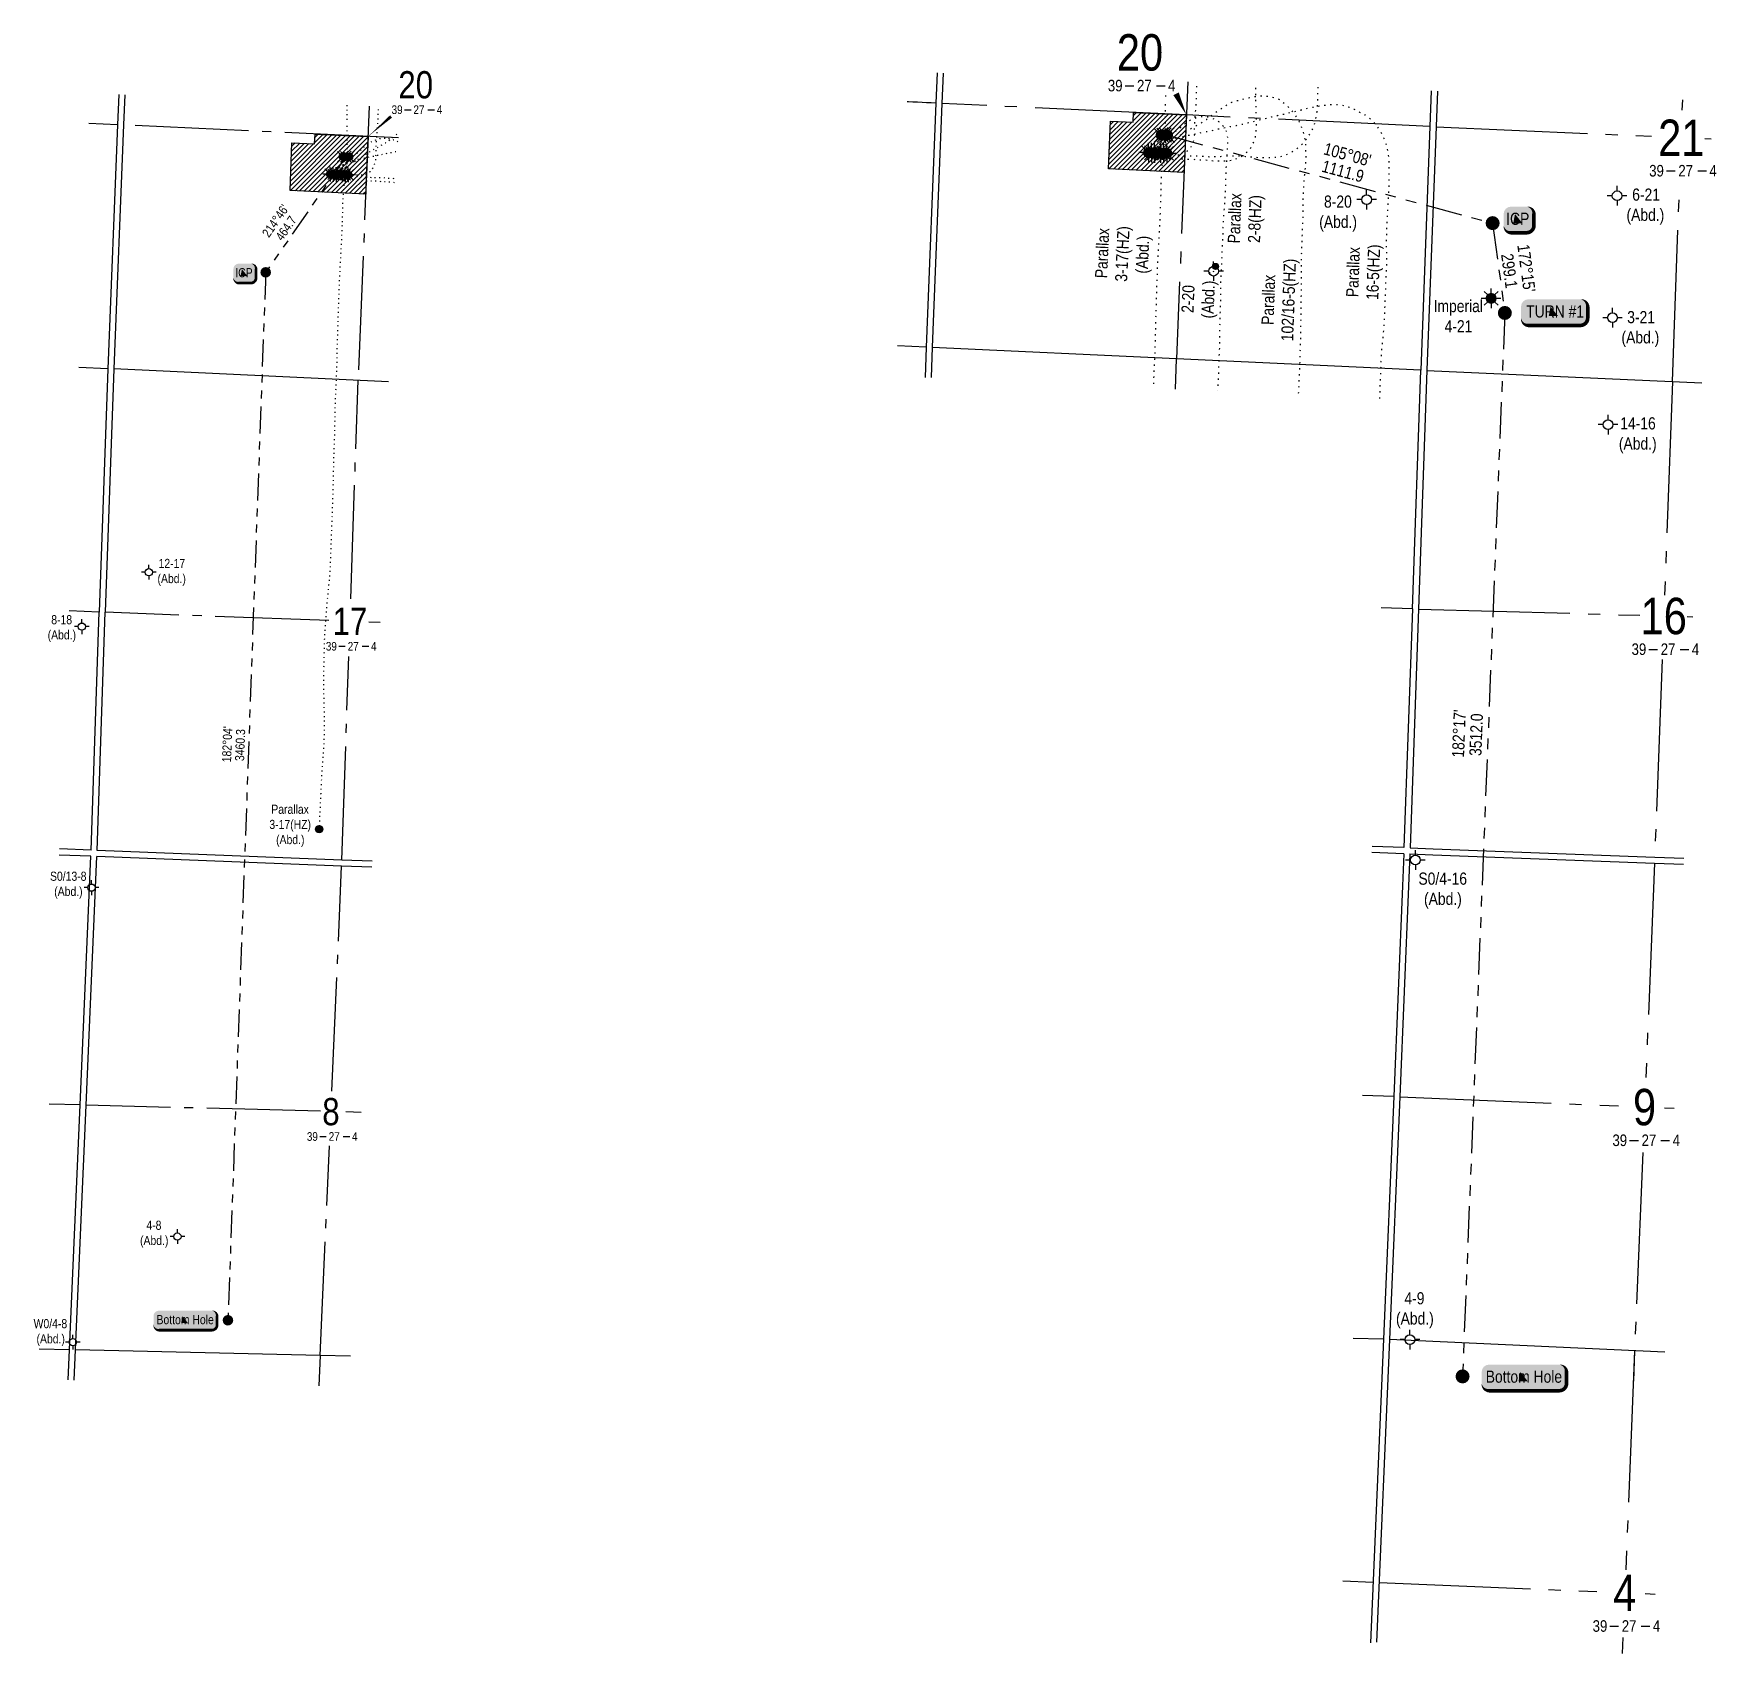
# Model space of a CAD drawing. Extents: x 300929 to 311962, y 5794822 to 5810027.
# Drawn here: x 304994 to 310548, y 5794822 to 5800166 of the extents above; entities that cross this region are included whole.
import ezdxf
from ezdxf.enums import TextEntityAlignment as Align

# ---------------------------------------------------------------- set-up
doc = ezdxf.new("R2010")
doc.units = 0
doc.header["$LTSCALE"] = 5
for name, pattern in [('0', [1, 1, 0]), ('foc-DOT', [1, 0.2, -0.8]), ('foc-DRILLPATH', [14.75, 6, -1.75, 1.75, -1.75, 1.75, -1.75]), ('foc-QUARTERLINE', [33, 25, -3, 2, -3])]:
    doc.linetypes.add(name, pattern=pattern)
for name, color, linetype in [('10', 1, 'Continuous'), ('9', 3, 'Continuous'), ('AS-DRILL', 8, 'foc-DOT'), ('AS-DRILL-T', 8, 'Continuous'), ('C-WS-S', 8, 'Continuous'), ('F-WS-S', 8, 'Continuous'), ('L-BD', 7, 'Continuous'), ('L-MON', 1, 'Continuous'), ('L-QSEC', 8, 'foc-QUARTERLINE'), ('L-SEC', 7, 'Continuous'), ('L-SECLBL', 7, 'Continuous'), ('L-SECQ', 8, 'foc-QUARTERLINE'), ('P-PDRILLPATH', 12, 'foc-DRILLPATH'), ('P-PROPOSED', 10, 'Continuous'), ('P-PROPOSED-EXISTING-H', 59, 'Continuous'), ('Quarters', 8, 'Continuous')]:
    doc.layers.add(name, color=color, linetype=linetype)
doc.styles.add('80', font='ARIALN.TTF', dxfattribs={"height": 10})
doc.styles.add('80L', font='ARIALN.TTF', dxfattribs={"height": 10})
doc.styles.add('SIMPLEX', font='ARIALN.TTF')

msp = doc.modelspace()

# ---------------------------------------------------------------- texts
at = {"layer": 'AS-DRILL-T', "insert": (308499.477, 5799418.396), "char_height": 39.99717, "attachment_point": 1, "rotation": 87.435578, "style": '80L'}
msp.add_mtext_dynamic_manual_height_columns('\\pi-58.229;Parallax\\P\\pi-66.714;3-17(HZ)\\P\\pi-37.002;(Abd.)', width=45.22278, gutter_width=50, heights=[0], dxfattribs=at)
at = {"layer": 'AS-DRILL-T', "insert": (305816.532, 5797621.844), "char_height": 29.99788, "attachment_point": 1, "style": '80L'}
msp.add_mtext_dynamic_manual_height_columns('\\pi-38.019;Parallax\\P\\pi-44.383;3-17(HZ)\\P\\pi-22.099;(Abd.)', width=45.22278, gutter_width=50, heights=[0], dxfattribs=at)
at = {"layer": 'F-WS-S', "char_height": 39.99717, "attachment_point": 1, "style": '80L'}
for s, width, insert, rotation in [('\\pi-65.542;Parallax\\P\\pi-61.559;2-8(HZ)', 30.59579, (308937.057, 5799540.452), 88.003886), ('\\pi-58.229;Parallax\\P\\pi-65.172;16-5(HZ)', 45.22278, (309327.548, 5799355.672), 88.003886), ('\\pi-47.079;Parallax\\P\\pi-98.617;102/16-5(HZ)', 67.52156, (309047.722, 5799252.889), 88.003886), ('\\pi-28.778;2-20\\P\\pi-44.316;(Abd.)', 30.59579, (308783.183, 5799274.524), 87.669757)]:
    msp.add_mtext_dynamic_manual_height_columns(s, width=width, gutter_width=50, heights=[0], dxfattribs=dict(at, insert=insert, rotation=rotation))
at = {"layer": 'F-WS-S', "attachment_point": 1, "style": '80L'}
for s, insert, char_height in [('\\pi-28.505;8-20\\P\\pi-44.316;(Abd.)', (309281.236, 5799631.967), 39.99717), ('\\pi-25.49;6-21\\P\\pi-44.316;(Abd.)', (310295.322, 5799655.008), 39.99717), ('\\pi-62.336;Imperial\\P\\pi-26.05;4-21', (309676.742, 5799287.251), 39.99717), ('\\pi-25.395;3-21\\P\\pi-44.316;(Abd.)', (310278.758, 5799250.782), 39.99717), ('\\pi-39.746;14-16\\P\\pi-44.316;(Abd.)', (310270.098, 5798900.292), 39.99717), ('\\pi-25.985;12-17\\P\\pi-29.412;(Abd.)', (305432.469, 5798433.1), 29.99788), ('\\pi-17.626;8-18\\P\\pi-29.412;(Abd.)', (305069.97, 5798247.364), 29.99788), ('\\pi-43.327;S0/13-8\\P\\pi-29.412;(Abd.)', (305091.589, 5797400.944), 29.99788), ('\\pi-62.814;S0/4-16\\P\\pi-44.316;(Abd.)', (309627.077, 5797397.984), 39.99717), ('\\pi-8.5613;4-8\\P\\pi-29.412;(Abd.)', (305374.878, 5796249.26), 29.99788), ('\\pi-16.514;4-9\\P\\pi-44.316;(Abd.)', (309534.582, 5796013.384), 39.99717), ('\\pi-39.071;W0/4-8\\P\\pi-29.412;(Abd.)', (305033.182, 5795924.611), 29.99788)]:
    msp.add_mtext_dynamic_manual_height_columns(s, width=30.59579, gutter_width=50, heights=[0], dxfattribs=dict(at, insert=insert, char_height=char_height))
at = {"layer": 'L-BD', "attachment_point": 1, "line_spacing_factor": 0.855, "style": '80L'}
for s, insert, char_height, width, rotation in [("\\pi-56.099;105°08' \\P\\pi-47;1111.9", (309313.069, 5799792.606), 39.99717, 39.16953, 344.871048), ("\\pi-38.539;214°46' \\P\\pi-22.404;464.7", (305767.917, 5799540.036), 29.99788, 39.16953, 55.238654), ("\\pi-56.099;172°15' \\P\\pi-32.867;299.1", (309937.5, 5799417.947), 39.99717, 39.16953, 277.743253), ("\\pi-56.099;182°17'\\P\\pi-48.446;3512.0 ", (309676.974, 5797834.368), 39.99717, 39.16953, 87.722575), ("\\pi-36.22;182°04'\\P\\pi-30.511;3460.3 ", (305617.022, 5797798.712), 29.99788, 41.0849, 87.93611)]:
    msp.add_mtext(s, dxfattribs=dict(at, insert=insert, char_height=char_height, width=width, rotation=rotation))

# ---------------------------------------------------------------- blocks, each defined once
blk = doc.blocks.new('GAS')
h = blk.add_hatch(color=255)
h.dxf.hatch_style = 1
edge = h.paths.add_edge_path()
edge.add_arc((0, 0), 0.9, 0, 360)
for p, q in [((-0.81, 0), (-1.62, 0)), ((-0.57, 0.57), (-1.14, 1.14)), ((0, 0.81), (0, 1.62)), ((0.57, 0.57), (1.14, 1.14)), ((1.62, 0), (0.81, 0)), ((-0.57, -0.57), (-1.14, -1.14)), ((0, -0.81), (0, -1.62)), ((1.14, -1.14), (0.57, -0.57))]:
    blk.add_line(p, q)
blk.add_circle((0, 0), 0.8)
blk = doc.blocks.new('WC')
at = {"layer": 'L-MON'}
h = blk.add_hatch(color=255, dxfattribs=at)
h.dxf.hatch_style = 1
edge = h.paths.add_edge_path()
edge.add_arc((0, 0), 0.9, 0, 360)
at = {"layer": 'L-MON', "color": 240, "flags": 128}
for points in [[(-0.62, 0.5), (-1.23, 1.12)], [(0.52, 0.61), (1.13, 1.21)], [(-1.18, -1.18), (-0.56, -0.57)], [(1.16, -1.18), (0.56, -0.57)]]:
    blk.add_lwpolyline(points, dxfattribs=at)
at = {"layer": 'L-MON', "color": 240}
for radius in [0.8, 0.373]:
    blk.add_circle((0, 0), radius, dxfattribs=at)
blk = doc.blocks.new('plbh')
at = {"layer": 'L-MON'}
h = blk.add_hatch(color=255, dxfattribs=at)
h.dxf.hatch_style = 1
edge = h.paths.add_edge_path()
edge.add_arc((0, 0), 1.16, 0, 360)
h = blk.add_hatch(color=256, dxfattribs=at)
h.dxf.hatch_style = 1
h.paths.add_polyline_path([(-0.96, 0, 1), (0.96, 0, 1)])
h.paths.add_polyline_path([(0.91, 0, -1), (-0.91, 0, -1)], flags=16)
h.paths.add_polyline_path([(0.45, 0, -1), (-0.45, 0, -1)], flags=0)
h = blk.add_hatch(color=256, dxfattribs=at)
h.dxf.hatch_style = 1
h.paths.add_polyline_path([(-0.45, 0, 1), (0.45, 0, 1)])
h.paths.add_polyline_path([(0.4, 0, -1), (-0.4, 0, -1)], flags=16)
at = {"layer": 'L-MON', "color": 240}
for radius in [0.96, 0.91, 0.45, 0.4]:
    blk.add_circle((0, 0), radius, dxfattribs=at)
blk = doc.blocks.new('L-SECLBL')
at = {"layer": '9', "color": 7}
for p, q in [((-5.1, -27.8), (-12.3, -27.8)), ((20.7, -27.8), (13.5, -27.8))]:
    blk.add_line(p, q, dxfattribs=at)
at = {"layer": '10', "color": 2, "style": 'SIMPLEX'}
blk.add_attdef('SEC', text='', height=30, dxfattribs=at).set_placement((0, 0), align=Align.MIDDLE)
at = {"layer": '10', "color": 5, "style": '80L'}
blk.add_attdef('TWP', text='', height=9.5, dxfattribs=at).set_placement((-14.4, -27.4), align=Align.MIDDLE_RIGHT)
blk.add_attdef('RGE', text='', height=9.5, dxfattribs=at).set_placement((3.6, -27.4), align=Align.MIDDLE_CENTER)
blk.add_attdef('MER', text='', height=9.5, dxfattribs=at).set_placement((23.2, -27.4), align=Align.MIDDLE_LEFT)
blk = doc.blocks.new('GABD')
for p, q in [((-0.81, 0), (-1.62, 0)), ((0, 0.81), (0, 1.62)), ((1.62, 0), (0.81, 0)), ((0, -0.81), (0, -1.62))]:
    blk.add_line(p, q)
blk.add_circle((0, 0), 0.8)
blk = doc.blocks.new('*U89')
h = blk.add_hatch(color=254)
edge = h.paths.add_edge_path()
edge.add_line((-29, -11.5), (29, -11.5))
edge.add_arc((29, -5.5), 6, 270, 360)
edge.add_line((35, -5.5), (35, 4))
edge.add_arc((29, 4), 6, 0, 90)
edge.add_line((29, 10), (-29, 10))
edge.add_arc((-29, 4), 6, 90, 180)
edge.add_line((-35, 4), (-35, -5.5))
edge.add_arc((-29, -5.5), 6, 180, 270)
at = {"color": 1, "flags": 128}
blk.add_lwpolyline([(-29, -11.5, 3, 3, 0), (29, -11.5, 3, 3, 0.414214), (35, -5.5, 3, 3, 0), (35, 4, 3, 0, 0.414214), (29, 10, 0, 0, 0), (-29, 10, 0, 0, 0.414214), (-35, 4, 0, 0, 0), (-35, -5.5, 0, 3, 0.414214)], format="xyseb", close=True, dxfattribs=at)
blk.add_lwpolyline([(-4.6, -3.7, 0, 10, 0), (0, 0, 5, 5, 0)], format="xyseb", dxfattribs=at)
at = {"color": 1, "style": '80'}
blk.add_attdef('ENTER_TEXT_001', (-36.7, -5), '', height=10, dxfattribs=at)
blk = doc.blocks.new('*U88')
h = blk.add_hatch(color=254)
edge = h.paths.add_edge_path()
edge.add_line((-6.5, -11.5), (6.5, -11.5))
edge.add_arc((6.5, -5.5), 6, 270, 360)
edge.add_line((12.5, -5.5), (12.5, 4))
edge.add_arc((6.5, 4), 6, 0, 90)
edge.add_line((6.5, 10), (-6.5, 10))
edge.add_arc((-6.5, 4), 6, 90, 180)
edge.add_line((-12.5, 4), (-12.5, -5.5))
edge.add_arc((-6.5, -5.5), 6, 180, 270)
at = {"color": 1, "flags": 128}
blk.add_lwpolyline([(-6.5, -11.5, 3, 3, 0), (6.5, -11.5, 3, 3, 0.414214), (12.5, -5.5, 3, 3, 0), (12.5, 4, 3, 0, 0.414214), (6.5, 10, 0, 0, 0), (-6.5, 10, 0, 0, 0.414214), (-12.5, 4, 0, 0, 0), (-12.5, -5.5, 0, 3, 0.414214)], format="xyseb", close=True, dxfattribs=at)
blk.add_lwpolyline([(-4.6, -3.7, 0, 10, 0), (0, 0, 5, 5, 0)], format="xyseb", dxfattribs=at)
at = {"color": 1, "style": '80'}
blk.add_attdef('ENTER_TEXT_001', (-36.7, -5), '', height=10, dxfattribs=at)
blk = doc.blocks.new('*U90')
h = blk.add_hatch(color=254)
edge = h.paths.add_edge_path()
edge.add_line((-21.5, -11.5), (21.5, -11.5))
edge.add_arc((21.5, -5.5), 6, 270, 360)
edge.add_line((27.5, -5.5), (27.5, 4))
edge.add_arc((21.5, 4), 6, 0, 90)
edge.add_line((21.5, 10), (-21.5, 10))
edge.add_arc((-21.5, 4), 6, 90, 180)
edge.add_line((-27.5, 4), (-27.5, -5.5))
edge.add_arc((-21.5, -5.5), 6, 180, 270)
at = {"color": 1, "flags": 128}
blk.add_lwpolyline([(-21.5, -11.5, 3, 3, 0), (21.5, -11.5, 3, 3, 0.414214), (27.5, -5.5, 3, 3, 0), (27.5, 4, 3, 0, 0.414214), (21.5, 10, 0, 0, 0), (-21.5, 10, 0, 0, 0.414214), (-27.5, 4, 0, 0, 0), (-27.5, -5.5, 0, 3, 0.414214)], format="xyseb", close=True, dxfattribs=at)
blk.add_lwpolyline([(-4.6, -3.7, 0, 10, 0), (0, 0, 5, 5, 0)], format="xyseb", dxfattribs=at)
at = {"color": 1, "style": '80'}
blk.add_attdef('ENTER_TEXT_001', (-36.7, -5), '', height=10, dxfattribs=at)
blk = doc.blocks.new('BH-Existing')
at = {"layer": 'AS-DRILL-T'}
h = blk.add_hatch(color=256, dxfattribs=at)
h.dxf.hatch_style = 1
edge = h.paths.add_edge_path()
edge.add_arc((0, 0), 0.5, 0, 360)
blk.add_circle((0, 0), 0.5, dxfattribs=at)

# ---------------------------------------------------------------- hatches: boundary and pattern name
at = {"layer": 'F-WS-S'}
h = msp.add_hatch(color=256, dxfattribs=at)
h.dxf.hatch_style = 1
edge = h.paths.add_edge_path()
edge.add_arc((305936.289, 5797541.213), 12, 0, 360)
at = {"layer": 'P-PROPOSED-EXISTING-H'}
h = msp.add_hatch(dxfattribs=at)
h.set_pattern_fill('ANSI31', color=256, scale=3.499752)
h.set_pattern_definition([(45, (3210.207, -5535.973), (-7.857167858, 7.857167858), [])])
h.paths.add_polyline_path([(308547.669, 5799877.233), (308622.58, 5799873.699), (308623.901, 5799906.17), (308798.695, 5799897.922), (308790.969, 5799708.093), (308541.264, 5799719.875)])
h = msp.add_hatch(dxfattribs=at)
h.set_pattern_fill('ANSI31', color=256, scale=3.499752)
h.set_pattern_definition([(45, (509.26, -5607.197), (-7.857167858, 7.857167858), [])])
h.paths.add_polyline_path([(305846.722, 5799806.01), (305921.633, 5799802.475), (305922.955, 5799834.946), (306097.748, 5799826.699), (306090.022, 5799636.869), (305840.317, 5799648.651)])

# ---------------------------------------------------------------- linework, layer by layer
at = {"ltscale": 3, "flags": 128}
msp.add_lwpolyline([(309544.47, 5798268.223), (309572.328, 5799055.994)], dxfattribs=at)
at = {"layer": 'AS-DRILL', "ltscale": 4, "flags": 128}
for points in [[(308713.647, 5799771.9), (308713.649, 5799771.95), (308713.59, 5799771.963), (308713.468, 5799771.917), (308713.337, 5799771.902), (308713.22, 5799771.977), (308713.131, 5799772.011), (308712.971, 5799772.007), (308712.74, 5799771.996), (308712.562, 5799772.043), (308712.433, 5799772.058), (308712.13, 5799772), (308712.041, 5799772.014), (308712.256, 5799772.135), (308712.597, 5799772.162), (308712.935, 5799772.098), (308713.266, 5799772.135), (308713.51, 5799772.216), (308713.704, 5799772.318), (308713.796, 5799772.385), (308713.983, 5799772.547), (308714.097, 5799772.653), (308714.129, 5799772.702), (308714.181, 5799772.74), (308714.275, 5799772.836), (308714.359, 5799772.953), (308714.454, 5799773.069), (308714.539, 5799773.186), (308714.624, 5799773.313), (308714.633, 5799773.302), (308714.434, 5799773.07), (308714.112, 5799772.763), (308713.956, 5799772.619), (308713.633, 5799772.311), (308713.346, 5799772.122), (308713.125, 5799772.111), (308712.909, 5799772.2), (308712.808, 5799772.184), (308712.872, 5799772.031), (308712.925, 5799771.859), (308712.899, 5799771.71), (308712.824, 5799771.573), (308712.892, 5799771.53), (308713.209, 5799771.687), (308713.577, 5799771.903), (308713.876, 5799772.111), (308714.065, 5799772.344), (308714.105, 5799772.603), (308714.087, 5799772.904), (308714.039, 5799773.216), (308713.985, 5799773.348), (308713.922, 5799773.27), (308713.974, 5799773.088), (308714.128, 5799772.922), (308714.294, 5799772.825), (308714.452, 5799772.779), (308714.602, 5799772.773), (308714.691, 5799772.75), (308714.697, 5799772.639), (308714.692, 5799772.519), (308714.761, 5799772.477), (308714.71, 5799772.459), (308714.449, 5799772.439), (308714.178, 5799772.41), (308714.017, 5799772.396), (308713.934, 5799772.329), (308713.911, 5799772.25), (308713.95, 5799772.209), (308714.149, 5799772.181), (308714.189, 5799772.179), (308714.913, 5799772.281), (308716.121, 5799772.463), (308717.4, 5799772.663), (308717.662, 5799772.712), (308719.513, 5799772.959), (308721.574, 5799773.198), (308723.854, 5799773.398), (308726.495, 5799773.394), (308729.408, 5799773.169), (308732.591, 5799772.913), (308736.121, 5799772.613), (308740.118, 5799772.215), (308744.506, 5799771.812), (308749.197, 5799771.516), (308754.008, 5799771.456), (308758.594, 5799771.515), (308763.093, 5799771.407), (308767.743, 5799771.064), (308772.498, 5799770.855), (308777.537, 5799771.007), (308782.794, 5799771.579), (308787.961, 5799772.696), (308792.923, 5799774.421), (308797.642, 5799776.597), (308801.984, 5799779.107), (308806.032, 5799782.009), (308809.62, 5799785.45), (308812.39, 5799789.183), (308814.688, 5799793.145), (308816.806, 5799797.375), (308818.707, 5799801.653), (308820.497, 5799806.185), (308822.096, 5799810.935), (308823.395, 5799815.968), (308824.214, 5799820.979), (308824.429, 5799823.382), (308824.583, 5799825.758), (308824.704, 5799828.325), (308824.807, 5799831.193), (308824.937, 5799834.47), (308825.143, 5799838.154), (308825.372, 5799842.178), (308825.571, 5799846.453), (308825.728, 5799850.94), (308825.844, 5799855.639), (308825.943, 5799860.679), (308826.039, 5799865.658), (308826.197, 5799871.166), (308826.439, 5799876.791), (308826.779, 5799882.861), (308827.2, 5799888.949), (308827.752, 5799895.312), (308828.36, 5799901.842), (308828.962, 5799908.463), (308829.489, 5799915.227), (308829.976, 5799922.233), (308830.459, 5799929.389), (308830.927, 5799936.916), (308831.317, 5799944.516), (308831.613, 5799952.25), (308831.877, 5799960.195), (308832.179, 5799968.349), (308832.495, 5799976.612), (308832.784, 5799984.927), (308833.049, 5799993.412), (308833.273, 5800001.859), (308833.366, 5800005.639)], [(308683.504, 5799773.09), (308683.412, 5799773.034), (308683.237, 5799772.921), (308683.086, 5799772.877), (308682.885, 5799772.864), (308682.702, 5799772.782), (308682.495, 5799772.61), (308682.288, 5799772.438), (308682.46, 5799772.501), (308682.991, 5799772.77), (308683.554, 5799773.068), (308684.154, 5799773.335), (308684.817, 5799773.388), (308684.939, 5799773.434), (308685.113, 5799773.547), (308684.956, 5799773.353), (308684.452, 5799773.023), (308684.032, 5799772.759), (308683.726, 5799772.611), (308683.461, 5799772.492), (308683.166, 5799772.373), (308682.902, 5799772.273), (308682.648, 5799772.183), (308682.443, 5799772.071), (308682.383, 5799772.054), (308682.507, 5799772.169), (308682.663, 5799772.323), (308682.83, 5799772.496), (308682.872, 5799772.545), (308683.338, 5799772.927), (308684.155, 5799773.595), (308685.023, 5799774.301), (308685.364, 5799774.578), (308687.032, 5799775.753), (308689.211, 5799776.958), (308691.772, 5799778.207), (308694.622, 5799779.666), (308697.704, 5799781.435), (308701.058, 5799783.504), (308704.701, 5799785.792), (308708.713, 5799788.295), (308712.873, 5799791.023), (308717.263, 5799793.962), (308721.831, 5799796.873), (308726.572, 5799799.858), (308731.429, 5799802.989), (308736.538, 5799806.159), (308742.488, 5799809.587), (308748.991, 5799813.362), (308755.304, 5799817.106), (308761.615, 5799820.829), (308768.334, 5799824.987), (308775.534, 5799829.425), (308783.237, 5799834.155), (308791.101, 5799839.178), (308798.629, 5799844.064), (308805.397, 5799848.46), (308812.24, 5799852.442), (308819.996, 5799856.509), (308828.473, 5799861.097), (308837.602, 5799866.24), (308846.903, 5799871.667), (308855.968, 5799877.193), (308864.631, 5799882.925), (308872.687, 5799888.761), (308880.461, 5799894.808), (308888.046, 5799900.863), (308895.777, 5799906.842), (308903.438, 5799912.303), (308910.974, 5799917.369), (308918.435, 5799922.318), (308925.896, 5799927.297), (308931.968, 5799931.28), (308933.262, 5799932.109), (308940.892, 5799936.281), (308948.855, 5799939.769), (308957.202, 5799942.831), (308966.066, 5799945.303), (308975.347, 5799947.448), (308984.495, 5799949.758), (308993.399, 5799952.218), (309002.477, 5799954.541), (309012.111, 5799956.512), (309022.045, 5799958.191), (309031.918, 5799959.622), (309041.819, 5799960.722), (309051.599, 5799961.046), (309061.479, 5799960.375), (309071.327, 5799959.125), (309080.889, 5799957.487), (309090.431, 5799955.098), (309099.83, 5799951.615), (309108.343, 5799946.985), (309115.938, 5799941.381), (309122.644, 5799935.352), (309128.532, 5799929.866), (309134.11, 5799924.652), (309139.949, 5799918.717), (309145.857, 5799911.959), (309151.526, 5799904.74), (309156.989, 5799897.379), (309162.292, 5799889.774), (309167.578, 5799881.219), (309172.484, 5799871.658), (309176.867, 5799861.538), (309180.651, 5799851.431), (309183.822, 5799841.279), (309186.486, 5799830.937), (309188.525, 5799821.019), (309190.07, 5799811.231), (309191.173, 5799801.15), (309191.847, 5799790.876), (309192.005, 5799785.746), (309192.054, 5799782.432), (309192.078, 5799780.75), (309192.164, 5799775.593), (309192.294, 5799770.284), (309192.471, 5799764.873), (309192.597, 5799759.464), (309192.479, 5799748.371), (309191.836, 5799737.169), (309190.737, 5799725.314), (309189.39, 5799712.758), (309187.839, 5799699.32), (309186.322, 5799685.009), (309185.162, 5799669.584), (309184.745, 5799661.545), (309184.316, 5799653.236), (309183.867, 5799644.658), (309183.487, 5799636.067), (309183.291, 5799627.288), (309183.264, 5799618.503), (309183.305, 5799609.415), (309183.355, 5799600.317), (309183.362, 5799591.11), (309183.229, 5799581.929), (309182.958, 5799572.533), (309182.633, 5799563.289), (309182.271, 5799553.897), (309182.074, 5799549.151), (309181.874, 5799544.355), (309181.479, 5799534.874), (309181.068, 5799525.474), (309180.666, 5799516.053), (309180.318, 5799506.5), (309179.96, 5799494.646), (309178.836, 5799466.48), (309177.965, 5799447.211), (309177.673, 5799427.919), (309177.799, 5799408.82), (309177.82, 5799389.626), (309177.605, 5799370.241), (309177.41, 5799351.145), (309177.25, 5799332.157), (309176.962, 5799312.965), (309176.654, 5799293.774), (309176.332, 5799274.473), (309176.113, 5799255.278), (309175.861, 5799235.984), (309175.627, 5799216.89), (309175.453, 5799197.793), (309175.17, 5799178.491), (309174.67, 5799159.497), (309174.104, 5799140.616), (309173.537, 5799121.225), (309172.965, 5799101.934), (309172.435, 5799082.941), (309171.802, 5799063.652), (309171.052, 5799044.668), (309170.23, 5799025.387), (309169.312, 5799006.21), (309168.402, 5798987.232), (309167.801, 5798974.699)], [(308723.423, 5799771.541), (308723.387, 5799771.403), (308723.388, 5799771.182), (308723.47, 5799770.959), (308723.539, 5799770.686), (308723.438, 5799770.42), (308723.215, 5799770.088), (308723.259, 5799769.186), (308723.336, 5799768.843), (308723.303, 5799768.774), (308723.321, 5799768.723), (308723.476, 5799768.597), (308723.61, 5799768.432), (308723.736, 5799768.327), (308723.893, 5799768.26), (308723.953, 5799768.258), (308723.935, 5799768.039), (308723.741, 5799767.696), (308723.541, 5799767.454), (308723.353, 5799767.241), (308723.228, 5799767.136), (308723.135, 5799767.059), (308722.966, 5799766.826), (308722.955, 5799766.796), (308722.651, 5799765.938), (308722.303, 5799764.48), (308722.19, 5799763.905), (308722.057, 5799762.819), (308722.024, 5799760.979), (308722.11, 5799759.094), (308722.187, 5799757.25), (308722.232, 5799755.607), (308722.249, 5799754.505), (308722.271, 5799754.054), (308722.315, 5799753.902), (308722.369, 5799753.74), (308722.442, 5799753.567), (308722.556, 5799753.403), (308722.668, 5799753.208), (308722.78, 5799753.003), (308722.883, 5799752.819), (308723.006, 5799752.644), (308723.13, 5799752.499), (308723.298, 5799752.433), (308723.308, 5799752.432), (308723.91, 5799752.478), (308725.046, 5799752.604), (308726.575, 5799752.813), (308728.429, 5799753.141), (308730.657, 5799753.553), (308733.193, 5799753.903), (308735.972, 5799754.093), (308738.799, 5799754.212), (308741.619, 5799754.401), (308744.797, 5799754.555), (308748.58, 5799754.566), (308752.983, 5799754.312), (308757.923, 5799753.977), (308763.089, 5799753.762), (308768.618, 5799753.644), (308774.843, 5799753.418), (308781.68, 5799752.958), (308788.765, 5799752.458), (308795.803, 5799752.009), (308802.589, 5799751.791), (308809.06, 5799751.696), (308815.391, 5799751.626), (308821.403, 5799751.568), (308827.484, 5799751.228), (308834.132, 5799750.535), (308841.4, 5799749.867), (308848.735, 5799749.598), (308855.829, 5799749.568), (308862.567, 5799749.391), (308869.317, 5799748.784), (308875.876, 5799747.885), (308882.348, 5799747.039), (308889.023, 5799746.304), (308895.772, 5799745.898), (308902.472, 5799746.033), (308909.088, 5799746.312), (308915.593, 5799746.325), (308921.975, 5799746.263), (308928.247, 5799746.456), (308934.628, 5799746.864), (308941.087, 5799747.49), (308947.553, 5799748.535), (308953.791, 5799750.14), (308959.642, 5799752.1), (308965.586, 5799754.367), (308971.703, 5799756.977), (308977.54, 5799759.819), (308982.935, 5799762.888), (308987.737, 5799766.141), (308992.212, 5799769.747), (308996.952, 5799773.972), (309001.757, 5799778.566), (309006.196, 5799783.264), (309010.303, 5799788.436), (309014.1, 5799794.36), (309017.591, 5799800.907), (309020.922, 5799807.97), (309023.712, 5799815.025), (309025.824, 5799822.106), (309027.333, 5799829.162), (309028.322, 5799835.708), (309028.675, 5799838.796), (309028.978, 5799841.916), (309029.231, 5799845.268), (309029.411, 5799848.834), (309029.507, 5799852.773), (309029.545, 5799857.024), (309029.618, 5799861.415), (309029.742, 5799866.073), (309029.846, 5799870.982), (309029.938, 5799876.092), (309029.961, 5799881.475), (309029.894, 5799887.122), (309029.73, 5799892.863), (309029.477, 5799898.857), (309029.199, 5799905.012), (309028.922, 5799911.408), (309028.664, 5799918.042), (309028.445, 5799924.926), (309028.248, 5799932.079), (309028.049, 5799939.212), (309027.824, 5799946.696), (309027.607, 5799954.37), (309027.449, 5799962.262), (309027.431, 5799970.168), (309027.556, 5799978.409), (309027.802, 5799986.655), (309028.158, 5799995.147), (309028.308, 5799998.546)], [(308729.115, 5799962.223), (308729.047, 5799949.476)], [(308733.54, 5799771.094), (308733.401, 5799771.13), (308733.363, 5799771.181), (308733.646, 5799771.24), (308733.968, 5799771.288), (308734.19, 5799771.329), (308734.404, 5799771.44), (308734.697, 5799771.499), (308735.124, 5799771.422), (308735.66, 5799771.311), (308736.164, 5799771.151), (308736.42, 5799771.051), (308736.486, 5799771.188), (308736.637, 5799771.482), (308736.789, 5799771.766), (308737.007, 5799771.968), (308737.121, 5799772.064), (308737.076, 5799772.195), (308737.074, 5799772.416), (308737.099, 5799772.525), (308737.174, 5799772.642), (308737.267, 5799772.738), (308737.319, 5799772.776), (308737.351, 5799772.835), (308737.375, 5799772.924), (308737.477, 5799772.98), (308737.487, 5799772.98), (308737.911, 5799772.813), (308738.861, 5799772.295), (308739.716, 5799771.891), (308740.368, 5799771.675), (308742.329, 5799771.157), (308744.675, 5799770.514), (308747.233, 5799769.663), (308750.015, 5799768.662), (308753.102, 5799767.75), (308756.578, 5799767.082), (308760.394, 5799766.671), (308764.405, 5799766.362), (308768.675, 5799766.043), (308773.193, 5799765.905), (308777.747, 5799765.925), (308782.186, 5799765.82), (308786.651, 5799765.363), (308791.453, 5799764.553), (308797.011, 5799763.903), (308803.509, 5799763.486), (308811.059, 5799763.108), (308819.323, 5799762.791), (308827.425, 5799762.691), (308834.79, 5799762.961), (308841.889, 5799763.051), (308849.353, 5799762.515), (308857.438, 5799761.726), (308866.177, 5799760.78), (308875.252, 5799760.001), (308884.025, 5799759.915), (308892.541, 5799760.419), (308901.608, 5799760.951), (308911.069, 5799761.308), (308920.285, 5799761.784), (308929.448, 5799762.463), (308938.6, 5799762.862), (308947.462, 5799763.012), (308955.713, 5799763.136), (308963.593, 5799763.255), (308971.116, 5799763.198), (308978.456, 5799762.808), (308986.031, 5799762.029), (308993.859, 5799761.089), (309001.898, 5799760.401), (309010.025, 5799759.92), (309018.138, 5799759.359), (309026.419, 5799758.471), (309035.273, 5799757.651), (309044.078, 5799757.373), (309052.555, 5799757.399), (309060.655, 5799757.509), (309068.691, 5799757.752), (309076.908, 5799758.038), (309085.136, 5799758.353), (309093.734, 5799758.904), (309102.317, 5799759.836), (309110.529, 5799761.262), (309118.184, 5799763.272), (309125.453, 5799765.906), (309132.601, 5799769.016), (309139.521, 5799772.456), (309145.974, 5799776.214), (309152.67, 5799780.302), (309159.554, 5799784.573), (309166.22, 5799789.173), (309172.389, 5799794.093), (309178.071, 5799799.363), (309183.207, 5799804.744), (309188.234, 5799810.389), (309193.345, 5799816.422), (309198.08, 5799822.539), (309202.405, 5799828.663), (309206.59, 5799835.042), (309210.578, 5799841.749), (309214.152, 5799848.643), (309217.409, 5799856.09), (309220.108, 5799863.628), (309222.351, 5799871.505), (309224.082, 5799879.093), (309225.474, 5799886.212), (309226.817, 5799893.114), (309227.554, 5799896.808), (309228.329, 5799900.73), (309229.149, 5799905.021), (309229.876, 5799909.495), (309230.526, 5799914.283), (309231.027, 5799919.127), (309231.408, 5799924.195), (309231.712, 5799929.377), (309231.965, 5799934.751), (309232.159, 5799940.167), (309232.301, 5799945.785), (309232.428, 5799951.544), (309232.552, 5799957.463), (309232.681, 5799963.263), (309232.8, 5799969.562), (309232.96, 5799976.141), (309233.117, 5799982.659), (309233.187, 5799989.231), (309233.188, 5799991.092)], [(308729.026, 5799933.273), (308728.934, 5799893.695), (308728.835, 5799874.494), (308728.2, 5799855.404), (308727.12, 5799836.432), (308725.732, 5799817.282), (308724.109, 5799798.251), (308722.288, 5799779.038), (308720.446, 5799760.026), (308718.731, 5799740.708), (308717.267, 5799721.661), (308715.964, 5799702.608), (308714.966, 5799683.442), (308714.343, 5799664.152), (308713.98, 5799644.851), (308712.963, 5799606.471), (308712.198, 5799587.887), (308711.349, 5799568.706), (308710.417, 5799549.428), (308709.393, 5799530.363), (308708.328, 5799511.29), (308707.268, 5799491.817), (308706.27, 5799472.651), (308705.256, 5799453.577), (308704.297, 5799434.399), (308703.443, 5799415.318), (308702.627, 5799395.946), (308701.916, 5799376.959), (308701.217, 5799357.771), (308700.532, 5799338.684), (308699.914, 5799319.493), (308699.347, 5799300.1), (308698.814, 5799280.806), (308697.543, 5799242.336), (308696.835, 5799223.149), (308696.302, 5799203.855), (308695.993, 5799184.663), (308695.672, 5799165.16), (308695.25, 5799145.872), (308694.721, 5799126.678), (308693.925, 5799107.294), (308692.124, 5799068.835), (308691.309, 5799049.752), (308690.536, 5799030.468), (308689.902, 5799011.388), (308689.474, 5798996.937)], [(308693.504, 5799772.685), (308693.541, 5799772.624), (308693.588, 5799772.532), (308693.604, 5799772.441), (308693.63, 5799772.33), (308693.479, 5799772.066), (308693.272, 5799771.644), (308693.39, 5799771.329), (308693.475, 5799771.455), (308693.24, 5799771.845), (308692.894, 5799772.189), (308692.636, 5799772.499), (308692.422, 5799772.918), (308692.12, 5799773.631), (308692.044, 5799774.494), (308692.414, 5799775.24), (308692.928, 5799775.84), (308693.075, 5799776.015), (308693.286, 5799776.306), (308693.426, 5799776.551), (308693.581, 5799776.915), (308693.626, 5799777.294), (308693.62, 5799777.404), (308693.523, 5799778.238), (308693.382, 5799779.475), (308693.369, 5799779.655), (308693.409, 5799781.675), (308693.792, 5799784.022), (308694.315, 5799786.373), (308694.999, 5799788.748), (308695.987, 5799791.2), (308697.333, 5799793.619), (308699.357, 5799795.971), (308702.167, 5799798.201), (308705.556, 5799800.119), (308709.408, 5799801.878), (308713.749, 5799803.598), (308718.616, 5799805.207), (308724.194, 5799806.837), (308730.333, 5799808.466), (308737.079, 5799810.271), (308744.429, 5799812.432), (308752.081, 5799814.872), (308760.24, 5799817.742), (308768.989, 5799821.098), (308778.5, 5799824.485), (308786.837, 5799826.798), (308789.22, 5799827.354), (308800.367, 5799829.845), (308811.109, 5799832.233), (308821.772, 5799834.413), (308832.414, 5799836.555), (308842.58, 5799838.795), (308852.954, 5799840.977), (308863.9, 5799842.966), (308875.191, 5799845.061), (308886.772, 5799847.676), (308898.365, 5799850.58), (308909.755, 5799853.152), (308920.624, 5799855.224), (308931.512, 5799857.246), (308942.582, 5799859.33), (308953.533, 5799861.439), (308964.426, 5799863.6), (308975.23, 5799865.775), (308986.069, 5799868.099), (308996.766, 5799870.618), (309007.345, 5799873.182), (309017.94, 5799875.656), (309028.22, 5799878.261), (309038.3, 5799881.105), (309048.092, 5799883.761), (309057.982, 5799886.132), (309068.584, 5799888.515), (309079.635, 5799891.13), (309090.069, 5799893.82), (309100.479, 5799896.431), (309111.162, 5799898.851), (309122.004, 5799901.224), (309132.924, 5799903.815), (309144.037, 5799906.478), (309154.831, 5799908.933), (309165.857, 5799911.65), (309177.022, 5799914.621), (309188.084, 5799917.506), (309199.446, 5799920.149), (309210.827, 5799922.501), (309222.127, 5799924.837), (309231.044, 5799926.626), (309233.433, 5799927.062), (309244.488, 5799928.747), (309255.491, 5799930.163), (309266.415, 5799931.583), (309277.495, 5799932.656), (309288.446, 5799932.974), (309299.315, 5799932.264), (309310.296, 5799930.559), (309321.279, 5799928.154), (309331.975, 5799925.079), (309342.368, 5799921.176), (309351.911, 5799916.786), (309360.797, 5799912.222), (309369.771, 5799907.584), (309379.01, 5799902.856), (309388.16, 5799897.861), (309397.347, 5799891.794), (309406.056, 5799884.535), (309414.008, 5799876.585), (309421.341, 5799868.169), (309428.148, 5799859.364), (309434.341, 5799850.463), (309440.182, 5799841.026), (309445.36, 5799831.255), (309450.005, 5799821.164), (309454.044, 5799810.947), (309457.582, 5799800.46), (309460.623, 5799789.522), (309463.03, 5799778.009), (309464.762, 5799766.382), (309465.902, 5799754.719), (309466.425, 5799743.13), (309466.436, 5799737.346), (309466.328, 5799731.566), (309466.244, 5799727.917), (309466.199, 5799725.777), (309466.13, 5799719.735), (309466.189, 5799713.378), (309466.34, 5799706.558), (309466.542, 5799699.515), (309466.707, 5799692.293), (309466.835, 5799684.893), (309466.866, 5799677.316), (309466.751, 5799669.595), (309466.479, 5799661.71), (309466.108, 5799653.829), (309465.686, 5799645.94), (309465.227, 5799637.873), (309464.734, 5799629.717), (309464.208, 5799621.451), (309463.637, 5799613.078), (309463.088, 5799604.514), (309462.579, 5799595.928), (309462.099, 5799587.341), (309461.647, 5799578.692), (309461.179, 5799569.874), (309460.725, 5799560.916), (309460.266, 5799551.838), (309459.804, 5799542.69), (309459.375, 5799533.6), (309459.004, 5799524.218), (309458.704, 5799514.843), (309458.622, 5799511.754), (309458.511, 5799505.674), (309458.416, 5799496.161), (309458.353, 5799486.727), (309458.316, 5799477.182), (309458.318, 5799467.605), (309458.497, 5799447.324), (309458.869, 5799428.125), (309458.819, 5799409.134), (309458.117, 5799389.848), (309457.301, 5799370.967), (309456.445, 5799351.587), (309455.603, 5799332.306), (309454.835, 5799313.123), (309454.123, 5799293.837), (309453.36, 5799274.554), (309452.632, 5799255.369), (309451.829, 5799236.297), (309450.978, 5799217.317), (309449.911, 5799198.146), (309448.204, 5799179.03), (309446.153, 5799160.037), (309444.062, 5799141.056), (309442.431, 5799121.827), (309441.516, 5799102.96), (309440.731, 5799083.877), (309439.657, 5799061.504), (309438.839, 5799042.323), (309437.41, 5799004.152), (309436.684, 5798985.267), (309435.934, 5798965.783), (309435.789, 5798962.241)], [(308673.554, 5799773.498), (308673.588, 5799773.587), (308673.604, 5799773.736), (308673.565, 5799773.788), (308673.498, 5799773.851), (308673.408, 5799773.864), (308673.344, 5799773.747), (308673.266, 5799773.559), (308673.208, 5799773.362), (308673.18, 5799773.143), (308673.131, 5799772.934), (308673.034, 5799772.748), (308672.957, 5799772.561), (308673.002, 5799772.439), (308673.18, 5799772.652), (308673.477, 5799773.061), (308673.769, 5799773.36), (308673.957, 5799773.562), (308674.093, 5799773.727), (308674.181, 5799773.904), (308674.268, 5799774.08), (308674.454, 5799774.243), (308674.659, 5799774.365), (308674.812, 5799774.439), (308674.906, 5799774.535), (308675.022, 5799774.681), (308675.137, 5799774.817), (308675.224, 5799774.983), (308675.291, 5799775.171), (308675.35, 5799775.389), (308675.402, 5799775.446), (308675.475, 5799775.263), (308675.524, 5799774.991), (308675.5, 5799774.632), (308675.476, 5799774.283), (308675.474, 5799773.963), (308675.441, 5799773.654), (308675.438, 5799773.304), (308675.547, 5799773.029), (308675.912, 5799772.905), (308676.484, 5799772.942), (308677.016, 5799773.221), (308677.129, 5799773.317), (308677.876, 5799773.968), (308678.727, 5799774.745), (308679.634, 5799775.66), (308680.477, 5799776.487), (308680.767, 5799776.745), (308682.148, 5799777.992), (308683.71, 5799779.281), (308685.722, 5799780.813), (308688.253, 5799782.584), (308691.151, 5799784.501), (308694.563, 5799786.768), (308698.121, 5799789.179), (308701.604, 5799791.723), (308705.276, 5799794.74), (308709.339, 5799798.292), (308713.882, 5799802.346), (308717.983, 5799806.106), (308718.815, 5799806.884), (308724.006, 5799811.632), (308729.024, 5799816.047), (308733.932, 5799820.217), (308738.907, 5799824.303), (308743.726, 5799828.245), (308748.658, 5799832.263), (308753.825, 5799836.392), (308758.984, 5799840.311), (308764.245, 5799844.316), (308769.43, 5799848.635), (308774.642, 5799853.162), (308779.772, 5799857.613), (308784.784, 5799862.138), (308789.961, 5799866.787), (308795.215, 5799871.082), (308799.823, 5799874.513), (308800.699, 5799875.139), (308806.436, 5799878.764), (308812.433, 5799881.87), (308818.703, 5799884.554), (308825.136, 5799887.032), (308831.527, 5799889.221), (308837.818, 5799890.924), (308844.262, 5799892.16), (308850.831, 5799892.781), (308857.356, 5799892.803), (308863.951, 5799892.293), (308870.601, 5799891.169), (308877.059, 5799889.473), (308883.151, 5799887.391), (308889.007, 5799884.898), (308894.351, 5799882.375), (308899.601, 5799879.746), (308905.056, 5799876.238), (308910.257, 5799871.859), (308914.923, 5799867.131), (308919.296, 5799862.045), (308923.319, 5799856.482), (308926.696, 5799850.535), (308929.468, 5799844.211), (308931.672, 5799837.689), (308933.168, 5799830.975), (308933.967, 5799824.339), (308934.287, 5799818.012), (308934.361, 5799814.827), (308934.424, 5799811.612), (308934.477, 5799809.398), (308934.5, 5799808.206), (308934.596, 5799804.56), (308934.627, 5799800.546), (308934.471, 5799796.089), (308934.089, 5799791.471), (308933.606, 5799786.606), (308933.14, 5799781.651), (308932.743, 5799776.413), (308932.459, 5799770.991), (308932.221, 5799765.476), (308932.019, 5799759.86), (308931.749, 5799754.037), (308931.346, 5799748.149), (308930.776, 5799742.087), (308930.121, 5799735.888), (308929.457, 5799729.48), (308928.514, 5799716.007), (308928.281, 5799708.852), (308928.171, 5799701.491), (308928.051, 5799693.91), (308927.893, 5799686.101), (308927.723, 5799678.252), (308927.543, 5799670.173), (308927.321, 5799662.026), (308927.053, 5799653.711), (308926.688, 5799645.239), (308926.242, 5799636.491), (308925.743, 5799627.664), (308925.198, 5799618.95), (308924.608, 5799610.077), (308923.98, 5799601.025), (308923.278, 5799591.876), (308922.557, 5799582.748), (308921.854, 5799573.57), (308921.195, 5799564.239), (308920.651, 5799555.044), (308920.159, 5799545.617), (308919.788, 5799537.756), (308919.717, 5799536.207), (308919.345, 5799526.815), (308918.958, 5799517.254), (308918.523, 5799507.784), (308917.708, 5799490.204), (308916.844, 5799471.125), (308916.018, 5799451.744), (308915.188, 5799432.763), (308914.354, 5799413.682), (308913.532, 5799394.401), (308912.539, 5799372.325), (308911.701, 5799353.144), (308911.11, 5799334.154), (308910.858, 5799314.86), (308910.818, 5799295.868), (308910.533, 5799276.766), (308909.831, 5799257.48), (308909.159, 5799238.193), (308908.625, 5799219.111), (308908.288, 5799199.71), (308908.23, 5799180.519), (308908.158, 5799161.218), (308907.883, 5799142.115), (308907.077, 5799123.244), (308906.065, 5799103.97), (308905.353, 5799084.684), (308904.705, 5799065.496), (308904.061, 5799046.408), (308903.352, 5799027.223), (308902.69, 5799007.935), (308902.074, 5798988.556), (308902.029, 5798987.055)], [(308888.137, 5799382.418), (308886.26, 5799376.157), (308884.293, 5799373.09), (308883.427, 5799372.225), (308882.012, 5799371.929), (308879.966, 5799372.243), (308878.392, 5799372.715), (308876.582, 5799374.052), (308875.638, 5799376.254), (308876.188, 5799380.187), (308894.755, 5799398.082)]]:
    msp.add_lwpolyline(points, dxfattribs=at)
at = {"layer": 'AS-DRILL', "ltscale": 3, "flags": 128}
for points in [[(306012.7, 5799700.676), (306012.702, 5799700.726), (306012.643, 5799700.739), (306012.521, 5799700.694), (306012.39, 5799700.679), (306012.273, 5799700.753), (306012.184, 5799700.787), (306012.024, 5799700.783), (306011.793, 5799700.772), (306011.615, 5799700.819), (306011.486, 5799700.835), (306011.183, 5799700.776), (306011.094, 5799700.79), (306011.309, 5799700.912), (306011.65, 5799700.938), (306011.988, 5799700.875), (306012.319, 5799700.912), (306012.563, 5799700.992), (306012.757, 5799701.095), (306012.85, 5799701.161), (306013.036, 5799701.324), (306013.15, 5799701.429), (306013.182, 5799701.478), (306013.234, 5799701.516), (306013.328, 5799701.612), (306013.412, 5799701.729), (306013.507, 5799701.846), (306013.592, 5799701.962), (306013.677, 5799702.089), (306013.686, 5799702.079), (306013.487, 5799701.846), (306013.165, 5799701.539), (306013.009, 5799701.395), (306012.687, 5799701.087), (306012.399, 5799700.899), (306012.178, 5799700.887), (306011.962, 5799700.976), (306011.861, 5799700.96), (306011.925, 5799700.807), (306011.978, 5799700.635), (306011.952, 5799700.486), (306011.877, 5799700.349), (306011.945, 5799700.306), (306012.262, 5799700.464), (306012.63, 5799700.679), (306012.929, 5799700.888), (306013.118, 5799701.12), (306013.158, 5799701.379), (306013.14, 5799701.68), (306013.093, 5799701.992), (306013.038, 5799702.124), (306012.975, 5799702.047), (306013.027, 5799701.864), (306013.181, 5799701.698), (306013.347, 5799701.602), (306013.506, 5799701.555), (306013.655, 5799701.549), (306013.745, 5799701.526), (306013.75, 5799701.416), (306013.746, 5799701.296), (306013.814, 5799701.253), (306013.763, 5799701.235), (306013.502, 5799701.215), (306013.231, 5799701.186), (306013.07, 5799701.172), (306012.988, 5799701.105), (306012.964, 5799701.026), (306013.003, 5799700.985), (306013.202, 5799700.957), (306013.242, 5799700.955), (306013.966, 5799701.057), (306015.174, 5799701.239), (306016.453, 5799701.439), (306016.715, 5799701.488), (306018.566, 5799701.736), (306020.627, 5799701.974), (306022.907, 5799702.174), (306025.548, 5799702.17), (306028.462, 5799701.945), (306031.644, 5799701.689), (306035.174, 5799701.389), (306039.172, 5799700.991), (306043.559, 5799700.588), (306048.25, 5799700.292), (306053.061, 5799700.232), (306057.647, 5799700.291), (306062.146, 5799700.184), (306066.796, 5799699.84), (306071.551, 5799699.632), (306076.59, 5799699.783), (306081.847, 5799700.356), (306087.014, 5799701.472), (306091.976, 5799703.198), (306096.695, 5799705.373), (306101.038, 5799707.883), (306105.085, 5799710.785), (306108.673, 5799714.226), (306111.443, 5799717.96), (306113.741, 5799721.921), (306115.859, 5799726.151), (306117.76, 5799730.429), (306119.55, 5799734.961), (306121.149, 5799739.712), (306122.448, 5799744.744), (306123.267, 5799749.755), (306123.482, 5799752.158), (306123.636, 5799754.534), (306123.757, 5799757.101), (306123.861, 5799759.969), (306123.99, 5799763.246), (306124.196, 5799766.931), (306124.425, 5799770.954), (306124.624, 5799775.23), (306124.781, 5799779.717), (306124.897, 5799784.415), (306124.996, 5799789.455), (306125.092, 5799794.435), (306125.25, 5799799.942), (306125.492, 5799805.567), (306125.832, 5799811.638), (306126.253, 5799817.725), (306126.805, 5799824.088), (306127.413, 5799830.619), (306128.015, 5799837.24), (306128.542, 5799844.004), (306129.029, 5799851.009), (306129.512, 5799858.165), (306129.98, 5799865.692), (306130.37, 5799873.292), (306130.666, 5799881.026), (306130.93, 5799888.971), (306131.232, 5799897.125), (306131.549, 5799905.388), (306131.837, 5799913.703), (306132.102, 5799922.188), (306132.181, 5799925.164)], [(306028.275, 5799930.068), (306028.254, 5799918.565), (306028.213, 5799899.562), (306028.1, 5799878.253)], [(306028.079, 5799862.05), (306027.987, 5799822.471), (306027.888, 5799803.27), (306027.254, 5799784.18), (306026.173, 5799765.208), (306024.785, 5799746.058), (306023.162, 5799727.027), (306021.342, 5799707.814), (306019.499, 5799688.802), (306017.784, 5799669.485), (306016.321, 5799650.438), (306015.017, 5799631.384), (306014.019, 5799612.219), (306013.396, 5799592.928), (306013.033, 5799573.627), (306012.016, 5799535.248), (306011.251, 5799516.663), (306010.403, 5799497.482), (306009.47, 5799478.204), (306008.446, 5799459.139), (306007.382, 5799440.067), (306006.321, 5799420.593), (306005.323, 5799401.428), (306004.309, 5799382.353), (306003.35, 5799363.176), (306002.496, 5799344.095), (306001.68, 5799324.722), (306000.969, 5799305.735), (306000.27, 5799286.548), (305999.586, 5799267.46), (305998.967, 5799248.269), (305998.4, 5799228.877), (305997.867, 5799209.582), (305996.596, 5799171.113), (305995.888, 5799151.926), (305995.355, 5799132.632), (305995.046, 5799113.439), (305994.726, 5799093.936), (305994.303, 5799074.648), (305993.774, 5799055.454), (305992.978, 5799036.07), (305991.177, 5798997.611), (305990.362, 5798978.529), (305989.59, 5798959.244), (305988.955, 5798940.164), (305988.386, 5798920.972), (305987.93, 5798901.575), (305987.571, 5798882.384), (305987.236, 5798863.282), (305986.842, 5798844.193), (305986.253, 5798825.001), (305985.46, 5798805.717), (305984.722, 5798786.532), (305984.055, 5798767.143), (305983.534, 5798748.149), (305983.2, 5798729.057), (305982.911, 5798709.863), (305982.546, 5798690.763), (305981.967, 5798671.571), (305981.362, 5798652.48), (305980.788, 5798633.387), (305980.269, 5798614.193), (305979.686, 5798594.901), (305978.964, 5798575.624), (305978.219, 5798556.539), (305977.431, 5798537.355), (305976.736, 5798518.268), (305976.093, 5798498.978), (305975.339, 5798479.893), (305974.598, 5798460.907), (305973.963, 5798441.817), (305973.221, 5798422.532), (305972.28, 5798403.554), (305971.146, 5798384.484), (305969.648, 5798365.348), (305967.832, 5798346.235), (305965.909, 5798327.226), (305963.989, 5798308.027), (305962.201, 5798288.613), (305960.517, 5798269.584), (305958.884, 5798250.554), (305957.411, 5798231.517), (305956.079, 5798212.265), (305954.879, 5798193.297), (305953.834, 5798174.224), (305953.16, 5798155.136), (305952.765, 5798136.046), (305952.29, 5798116.95), (305951.795, 5798097.855), (305951.391, 5798078.766), (305950.912, 5798059.57), (305950.591, 5798040.568), (305950.569, 5798021.273), (305950.834, 5798002.178), (305951.24, 5797983.077), (305951.702, 5797963.884), (305952.334, 5797944.694), (305953.025, 5797925.712), (305953.384, 5797906.212), (305953.226, 5797887.014), (305952.833, 5797867.724), (305952.606, 5797848.318), (305952.22, 5797828.928), (305951.273, 5797810.051), (305949.652, 5797790.82), (305947.9, 5797771.804), (305946.518, 5797753.054), (305945.381, 5797734.184), (305944.385, 5797715.319), (305943.378, 5797696.444), (305942.438, 5797677.466), (305941.491, 5797658.089), (305940.533, 5797638.911), (305939.634, 5797619.732), (305938.78, 5797600.651), (305938.019, 5797581.666), (305936.655, 5797549.195), (305936.289, 5797541.213)], [(305982.557, 5799701.866), (305982.465, 5799701.81), (305982.291, 5799701.697), (305982.139, 5799701.653), (305981.938, 5799701.641), (305981.755, 5799701.558), (305981.548, 5799701.386), (305981.341, 5799701.214), (305981.514, 5799701.277), (305982.044, 5799701.546), (305982.607, 5799701.844), (305983.208, 5799702.111), (305983.87, 5799702.165), (305983.992, 5799702.21), (305984.167, 5799702.323), (305984.009, 5799702.129), (305983.505, 5799701.799), (305983.085, 5799701.535), (305982.779, 5799701.387), (305982.514, 5799701.268), (305982.219, 5799701.149), (305981.955, 5799701.05), (305981.701, 5799700.96), (305981.497, 5799700.848), (305981.436, 5799700.83), (305981.56, 5799700.945), (305981.717, 5799701.099), (305981.884, 5799701.273), (305981.925, 5799701.321), (305982.391, 5799701.703), (305983.208, 5799702.371), (305984.076, 5799703.077), (305984.418, 5799703.354), (305986.085, 5799704.529), (305988.264, 5799705.734), (305990.825, 5799706.984), (305993.675, 5799708.442), (305996.757, 5799710.212), (306000.111, 5799712.281), (306003.754, 5799714.568), (306007.766, 5799717.072), (306011.927, 5799719.799), (306016.316, 5799722.738), (306020.884, 5799725.65), (306025.625, 5799728.634), (306030.482, 5799731.765), (306035.591, 5799734.935), (306041.541, 5799738.363), (306048.044, 5799742.139), (306054.357, 5799745.882), (306060.668, 5799749.605), (306067.387, 5799753.763), (306074.588, 5799758.202), (306082.29, 5799762.931), (306090.154, 5799767.954), (306097.682, 5799772.84), (306104.451, 5799777.236), (306111.293, 5799781.218), (306119.049, 5799785.285), (306127.526, 5799789.874), (306136.656, 5799795.017), (306145.956, 5799800.443), (306155.021, 5799805.969), (306163.684, 5799811.701), (306171.74, 5799817.537), (306179.514, 5799823.584), (306187.099, 5799829.639), (306194.83, 5799835.618), (306198.587, 5799838.295)], [(305972.607, 5799702.274), (305972.641, 5799702.363), (305972.657, 5799702.513), (305972.619, 5799702.564), (305972.551, 5799702.627), (305972.462, 5799702.64), (305972.397, 5799702.523), (305972.319, 5799702.336), (305972.262, 5799702.138), (305972.233, 5799701.919), (305972.185, 5799701.711), (305972.087, 5799701.524), (305972.01, 5799701.337), (305972.055, 5799701.215), (305972.234, 5799701.429), (305972.53, 5799701.837), (305972.822, 5799702.136), (305973.01, 5799702.339), (305973.147, 5799702.503), (305973.234, 5799702.68), (305973.321, 5799702.857), (305973.507, 5799703.019), (305973.712, 5799703.141), (305973.865, 5799703.215), (305973.959, 5799703.312), (305974.075, 5799703.457), (305974.19, 5799703.593), (305974.277, 5799703.76), (305974.344, 5799703.947), (305974.403, 5799704.165), (305974.455, 5799704.223), (305974.528, 5799704.04), (305974.578, 5799703.768), (305974.553, 5799703.408), (305974.529, 5799703.059), (305974.527, 5799702.739), (305974.495, 5799702.43), (305974.491, 5799702.08), (305974.6, 5799701.805), (305974.965, 5799701.681), (305975.537, 5799701.718), (305976.069, 5799701.997), (305976.183, 5799702.093), (305976.929, 5799702.744), (305977.78, 5799703.521), (305978.687, 5799704.436), (305979.53, 5799705.263), (305979.821, 5799705.522), (305981.201, 5799706.768), (305982.763, 5799708.057), (305984.775, 5799709.589), (305987.306, 5799711.36), (305990.204, 5799713.277), (305993.616, 5799715.544), (305997.174, 5799717.955), (306000.657, 5799720.499), (306004.329, 5799723.517), (306008.392, 5799727.069), (306012.935, 5799731.122), (306017.037, 5799734.883), (306017.868, 5799735.66), (306023.059, 5799740.409), (306028.077, 5799744.824), (306032.985, 5799748.993), (306037.96, 5799753.079), (306042.779, 5799757.022), (306047.711, 5799761.04), (306052.878, 5799765.169), (306058.037, 5799769.088), (306063.299, 5799773.093), (306068.483, 5799777.411), (306073.695, 5799781.938), (306078.825, 5799786.389), (306083.837, 5799790.914), (306089.014, 5799795.563), (306094.268, 5799799.859), (306098.876, 5799803.289), (306099.752, 5799803.915), (306105.489, 5799807.541), (306111.486, 5799810.646), (306117.756, 5799813.33), (306124.189, 5799815.808), (306130.58, 5799817.997), (306136.872, 5799819.7), (306143.315, 5799820.936), (306149.884, 5799821.557), (306156.41, 5799821.58), (306163.004, 5799821.069), (306169.655, 5799819.945), (306176.112, 5799818.249), (306182.204, 5799816.167), (306188.06, 5799813.674), (306193.404, 5799811.151), (306197.413, 5799809.143)], [(305992.557, 5799701.461), (305992.594, 5799701.4), (305992.641, 5799701.308), (305992.657, 5799701.217), (305992.683, 5799701.106), (305992.532, 5799700.842), (305992.325, 5799700.42), (305992.443, 5799700.105), (305992.528, 5799700.232), (305992.293, 5799700.621), (305991.947, 5799700.965), (305991.689, 5799701.276), (305991.475, 5799701.694), (305991.173, 5799702.407), (305991.097, 5799703.27), (305991.467, 5799704.016), (305991.981, 5799704.616), (305992.128, 5799704.791), (305992.34, 5799705.083), (305992.479, 5799705.327), (305992.634, 5799705.691), (305992.679, 5799706.07), (305992.673, 5799706.18), (305992.576, 5799707.015), (305992.435, 5799708.251), (305992.422, 5799708.432), (305992.462, 5799710.452), (305992.845, 5799712.798), (305993.368, 5799715.149), (305994.052, 5799717.524), (305995.04, 5799719.977), (305996.386, 5799722.395), (305998.41, 5799724.747), (306001.221, 5799726.977), (306004.609, 5799728.895), (306008.461, 5799730.654), (306012.802, 5799732.374), (306017.669, 5799733.983), (306023.247, 5799735.614), (306029.386, 5799737.242), (306036.132, 5799739.047), (306043.483, 5799741.208), (306051.134, 5799743.648), (306059.293, 5799746.518), (306068.042, 5799749.875), (306077.553, 5799753.261), (306085.89, 5799755.574), (306088.274, 5799756.13), (306099.42, 5799758.622), (306110.162, 5799761.009), (306120.825, 5799763.19), (306131.468, 5799765.331), (306141.633, 5799767.571), (306152.007, 5799769.753), (306162.953, 5799771.742), (306174.244, 5799773.838), (306185.825, 5799776.452), (306196.201, 5799779.051)], [(306022.476, 5799700.318), (306022.44, 5799700.179), (306022.441, 5799699.959), (306022.523, 5799699.735), (306022.592, 5799699.462), (306022.491, 5799699.196), (306022.268, 5799698.865), (306022.313, 5799697.962), (306022.389, 5799697.619), (306022.356, 5799697.55), (306022.374, 5799697.5), (306022.529, 5799697.373), (306022.663, 5799697.208), (306022.789, 5799697.103), (306022.946, 5799697.037), (306023.006, 5799697.034), (306022.988, 5799696.815), (306022.794, 5799696.472), (306022.594, 5799696.23), (306022.406, 5799696.017), (306022.282, 5799695.912), (306022.188, 5799695.836), (306022.019, 5799695.602), (306022.008, 5799695.573), (306021.704, 5799694.714), (306021.356, 5799693.257), (306021.243, 5799692.681), (306021.11, 5799691.595), (306021.078, 5799689.755), (306021.163, 5799687.871), (306021.24, 5799686.026), (306021.286, 5799684.383), (306021.302, 5799683.282), (306021.324, 5799682.831), (306021.368, 5799682.679), (306021.422, 5799682.517), (306021.495, 5799682.343), (306021.609, 5799682.179), (306021.721, 5799681.984), (306021.833, 5799681.78), (306021.936, 5799681.596), (306022.059, 5799681.421), (306022.184, 5799681.276), (306022.351, 5799681.209), (306022.361, 5799681.208), (306022.963, 5799681.255), (306024.099, 5799681.38), (306025.628, 5799681.59), (306027.483, 5799681.917), (306029.71, 5799682.329), (306032.246, 5799682.679), (306035.026, 5799682.87), (306037.852, 5799682.988), (306040.672, 5799683.177), (306043.85, 5799683.332), (306047.633, 5799683.342), (306052.036, 5799683.088), (306056.977, 5799682.753), (306062.142, 5799682.539), (306067.671, 5799682.42), (306073.897, 5799682.194), (306080.733, 5799681.734), (306087.818, 5799681.234), (306094.856, 5799680.786), (306101.642, 5799680.568), (306108.113, 5799680.472), (306114.445, 5799680.402), (306120.456, 5799680.344), (306126.537, 5799680.004), (306133.185, 5799679.311), (306140.454, 5799678.644), (306147.788, 5799678.374), (306154.882, 5799678.344), (306161.62, 5799678.168), (306168.37, 5799677.561), (306174.93, 5799676.661), (306181.401, 5799675.815), (306188.077, 5799675.081), (306192.005, 5799674.844)], [(306032.593, 5799699.871), (306032.454, 5799699.906), (306032.416, 5799699.958), (306032.699, 5799700.016), (306033.021, 5799700.064), (306033.243, 5799700.105), (306033.457, 5799700.217), (306033.75, 5799700.275), (306034.177, 5799700.198), (306034.713, 5799700.087), (306035.217, 5799699.927), (306035.473, 5799699.827), (306035.539, 5799699.964), (306035.69, 5799700.259), (306035.842, 5799700.543), (306036.06, 5799700.744), (306036.174, 5799700.84), (306036.129, 5799700.972), (306036.128, 5799701.192), (306036.152, 5799701.301), (306036.227, 5799701.418), (306036.321, 5799701.515), (306036.372, 5799701.553), (306036.404, 5799701.611), (306036.428, 5799701.7), (306036.53, 5799701.756), (306036.54, 5799701.756), (306036.964, 5799701.589), (306037.914, 5799701.071), (306038.769, 5799700.667), (306039.421, 5799700.451), (306041.382, 5799699.934), (306043.728, 5799699.291), (306046.286, 5799698.439), (306049.069, 5799697.438), (306052.155, 5799696.526), (306055.631, 5799695.858), (306059.447, 5799695.447), (306063.458, 5799695.139), (306067.728, 5799694.82), (306072.246, 5799694.681), (306076.8, 5799694.702), (306081.239, 5799694.596), (306085.704, 5799694.139), (306090.506, 5799693.329), (306096.064, 5799692.679), (306102.562, 5799692.263), (306110.113, 5799691.884), (306118.376, 5799691.568), (306126.478, 5799691.468), (306133.844, 5799691.737), (306140.942, 5799691.827), (306148.406, 5799691.292), (306156.491, 5799690.502), (306165.23, 5799689.556), (306174.305, 5799688.777), (306183.078, 5799688.691), (306191.594, 5799689.195), (306192.585, 5799689.253)]]:
    msp.add_lwpolyline(points, dxfattribs=at)
at = {"layer": 'F-WS-S'}
msp.add_circle((305936.289, 5797541.213), 12, dxfattribs=at)
at = {"layer": 'L-QSEC', "ltscale": 4}
for p, q in [((310277.856, 5795819.728), (310248.385, 5795097.578)), ((309434.545, 5795055.808), (310153.187, 5795025.437))]:
    msp.add_line(p, q, dxfattribs=at)
at = {"layer": 'L-QSEC'}
for p, q in [((309314.544, 5795060.88), (309414.448, 5795056.658)), ((310312.644, 5795018.698), (310345.186, 5795017.323)), ((310239.264, 5794874.054), (310237.128, 5794821.725))]:
    msp.add_line(p, q, dxfattribs=at)
at = {"layer": 'L-QSEC', "ltscale": 4, "flags": 128}
for points in [[(308803.121, 5800006.739), (308765.958, 5799093.482)], [(308798.693, 5799897.909), (307991.629, 5799935.994)], [(309602.357, 5799859.984), (308798.693, 5799897.909)], [(309622.452, 5799859.098), (310333.556, 5799827.747)], [(310402.637, 5799018.4), (310426.432, 5799672.405)], [(310402.637, 5799018.4), (310376.408, 5798313.813)], [(309564.577, 5798267.652), (310295.094, 5798246.904)], [(310368.475, 5798100.714), (310344.217, 5797449.054)], [(310343.469, 5797428.954), (310314.603, 5796721.615)], [(309503.353, 5796658.376), (310224.638, 5796627.893)], [(310304.526, 5796474.701), (310277.797, 5795819.731)]]:
    msp.add_lwpolyline(points, dxfattribs=at)
at = {"layer": 'L-QSEC', "ltscale": 3, "flags": 128}
for points in [[(310435.21, 5799913.671), (310436.434, 5799947.313)], [(310509.055, 5799820.01), (310530.367, 5799819.07)], [(308762.571, 5798993.538), (308765.958, 5799093.482)], [(306040.578, 5798301.272), (306065.011, 5799022.258)], [(305210.578, 5798257.541), (305111.186, 5798261.226)], [(305968.541, 5798229.439), (305230.679, 5798256.796)], [(309544.47, 5798268.223), (309441.888, 5798272.026)], [(310451.161, 5798242.472), (310470.227, 5798241.931)], [(306137.981, 5798223.157), (306100.15, 5798224.56)], [(306011.368, 5797439.34), (306034.111, 5798110.458)], [(305978.328, 5796676.993), (306010.687, 5797419.237)], [(305147.744, 5796631.177), (305045.321, 5796633.882)], [(305940.882, 5796610.227), (305167.854, 5796630.646)], [(309483.256, 5796659.225), (309379.512, 5796661.965)], [(310376.916, 5796621.457), (310408.384, 5796620.127)], [(306075.35, 5796606.675), (306024.192, 5796608.026)], [(305940.311, 5795804.969), (305970.432, 5796495.875)], [(305940.311, 5795804.969), (305935.944, 5795704.813)], [(310277.797, 5795819.731), (310273.72, 5795719.82)]]:
    msp.add_lwpolyline(points, dxfattribs=at)
at = {"layer": 'L-SEC'}
for p, q in [((309448.854, 5795857.98), (309405.872, 5794856.934)), ((309468.948, 5795857.053), (309426.057, 5794858.113))]:
    msp.add_line(p, q, dxfattribs=at)
at = {"layer": 'L-SEC', "ltscale": 3, "flags": 128}
for points in [[(307976.282, 5800036.823), (307971.534, 5799936.943), (307939.493, 5799131.904)], [(307996.377, 5800035.874), (307991.632, 5799936.065), (307959.594, 5799131.104)], [(305275.335, 5799965.599), (305270.587, 5799865.719), (305238.546, 5799060.68)], [(305295.43, 5799964.651), (305290.685, 5799864.841), (305258.647, 5799059.88)], [(309626.934, 5799976.766), (309622.457, 5799859.226), (309592.429, 5799055.263)], [(309606.833, 5799977.497), (309602.357, 5799859.984)], [(307939.493, 5799131.904), (307844.669, 5799136.312)], [(307939.493, 5799131.904), (307936.013, 5799031.965)], [(307959.595, 5799131.204), (307956.106, 5799031.031)], [(309572.328, 5799055.994), (307959.589, 5799130.97)], [(305238.546, 5799060.68), (305143.722, 5799065.089)], [(305238.546, 5799060.68), (305210.578, 5798257.541)], [(305258.648, 5799059.98), (305230.68, 5798256.846)], [(306165.54, 5799017.585), (305258.642, 5799059.746)], [(309592.429, 5799055.263), (309536.706, 5797479.491)], [(309592.422, 5799055.084), (310499.668, 5799014.007)], [(305183.625, 5797471.729), (305210.578, 5798257.541)], [(305203.724, 5797470.942), (305230.68, 5798256.846)], [(309544.47, 5798268.223), (309516.631, 5797480.971)], [(305182.936, 5797451.626), (305078.584, 5797455.709)], [(305183.722, 5797471.729), (305079.37, 5797475.813)], [(305147.744, 5796631.177), (305182.936, 5797451.626)], [(305167.84, 5796630.309), (305203.032, 5797450.764)], [(306010.687, 5797419.237), (305203.035, 5797450.84)], [(306011.459, 5797439.337), (305203.724, 5797470.942)], [(309515.895, 5797460.147), (309410.588, 5797464.116)], [(309516.652, 5797480.247), (309411.367, 5797484.215)], [(309515.895, 5797460.147), (309511.566, 5797353.921), (309483.256, 5796659.225)], [(309535.995, 5797459.389), (309531.663, 5797353.102), (309503.353, 5796658.384)], [(309535.995, 5797459.389), (309612.114, 5797456.52)], [(309536.706, 5797479.491), (309612.872, 5797476.62)], [(309612.114, 5797456.52), (310343.469, 5797428.954)], [(309612.872, 5797476.62), (310344.235, 5797449.053)], [(306110.609, 5797415.471), (306010.687, 5797419.237)], [(306111.291, 5797435.574), (306011.459, 5797439.337)], [(310343.469, 5797428.954), (310439.086, 5797425.266)], [(310344.235, 5797449.053), (310439.852, 5797445.366)], [(305112.601, 5795823.635), (305147.744, 5796631.177)], [(305132.715, 5795823.181), (305167.84, 5796630.309)], [(309483.256, 5796659.225), (309448.854, 5795857.98)], [(309503.353, 5796658.384), (309468.947, 5795857.053)], [(309448.854, 5795857.98), (309348.452, 5795860.244)], [(310377.687, 5795815.122), (309468.947, 5795857.053)], [(305112.601, 5795823.635), (305012.618, 5795825.89)], [(305108.253, 5795723.715), (305112.601, 5795823.635)], [(305128.366, 5795723.256), (305132.715, 5795823.181)], [(305940.311, 5795804.969), (305132.715, 5795823.181)], [(306040.3, 5795802.714), (305940.311, 5795804.969)]]:
    msp.add_lwpolyline(points, dxfattribs=at)
at = {"layer": 'L-SECLBL', "ltscale": 3, "flags": 128}
for points in [[(308798.693, 5799897.909, 0, 19.999, 0), (308764.232, 5799967.738, 0, 0, 0)], [(306097.746, 5799826.685, 0, 9.999, 0), (306173.783, 5799892.916, 0, 0, 0)]]:
    msp.add_lwpolyline(points, format="xyseb", dxfattribs=at)
for points in [[(309602.357, 5799859.984), (309572.328, 5799055.994)], [(309572.328, 5799055.994), (309573.574, 5799055.948)]]:
    msp.add_lwpolyline(points, dxfattribs=at)
at = {"layer": 'L-SECQ', "ltscale": 3, "flags": 128}
for points in [[(306101.812, 5799926.598), (306065.011, 5799022.258)], [(305270.587, 5799865.719), (305176.308, 5799870.168)], [(306197.929, 5799821.958), (305290.682, 5799864.771)]]:
    msp.add_lwpolyline(points, dxfattribs=at)
at = {"layer": 'L-SECQ', "linetype": '0', "ltscale": 3, "flags": 128}
msp.add_lwpolyline([(307971.534, 5799936.943), (307877.254, 5799941.392)], dxfattribs=at)
at = {"layer": 'P-PDRILLPATH', "ltscale": 4}
msp.add_lwpolyline([(308735.937, 5799831.039), (309809.2, 5799540.869), (309849.5, 5799244.489), (309709.951, 5795735.544)], dxfattribs=at)
at = {"layer": 'P-PDRILLPATH', "ltscale": 3}
msp.add_lwpolyline([(306025.001, 5799760.287), (305760.072, 5799378.555), (305635.462, 5795920.745)], dxfattribs=at)
at = {"layer": 'P-PROPOSED', "ltscale": 3, "flags": 128}
for points in [[(308623.915, 5799906.156), (308798.693, 5799897.909), (308791.579, 5799723.078), (308790.969, 5799708.093), (308541.282, 5799719.875), (308547.685, 5799877.223), (308622.591, 5799873.688), (308623.912, 5799906.157)], [(305922.968, 5799834.933), (306097.746, 5799826.685), (306090.632, 5799651.855), (306090.022, 5799636.869), (305840.335, 5799648.652), (305846.738, 5799805.999), (305921.644, 5799802.464), (305922.965, 5799834.933)]]:
    msp.add_lwpolyline(points, dxfattribs=at)
at = {"layer": 'Quarters', "ltscale": 3, "flags": 128}
msp.add_lwpolyline([(309483.256, 5796659.225), (309483.625, 5796659.811)], dxfattribs=at)

# ---------------------------------------------------------------- block references
at = {"layer": 'AS-DRILL-T', "xscale": 19.99858420000001, "yscale": 19.99858420000001, "zscale": 19.99858420000001}
msp.add_blockref('BH-Existing', (308894.755, 5799398.082), dxfattribs=at)
at = {"layer": 'C-WS-S'}
for p, xscale, yscale, zscale in [((308713.643, 5799771.902), 19.99858420000001, 19.99858420000001, 19.99858420000001), ((308723.419, 5799771.543), 19.99858420000001, 19.99858420000001, 19.99858420000001), ((308733.537, 5799771.096), 19.99858420000001, 19.99858420000001, 19.99858420000001), ((306012.696, 5799700.679), 14.99893815000006, 14.99893815000006, 14.99893815000006), ((306022.472, 5799700.32), 14.99893815000006, 14.99893815000006, 14.99893815000006), ((306032.59, 5799699.873), 14.99893815000006, 14.99893815000006, 14.99893815000006)]:
    msp.add_blockref('GAS', p, dxfattribs=dict(at, xscale=xscale, yscale=yscale, zscale=zscale))
at = {"layer": 'F-WS-S'}
for name, p, xscale, yscale, zscale in [('GAS', (308673.554, 5799773.498), 19.99858420000001, 19.99858420000001, 19.99858420000001), ('GAS', (308683.504, 5799773.09), 19.99858420000001, 19.99858420000001, 19.99858420000001), ('GAS', (308693.504, 5799772.685), 19.99858420000001, 19.99858420000001, 19.99858420000001), ('GAS', (305972.607, 5799702.274), 14.99893815000006, 14.99893815000006, 14.99893815000006), ('GAS', (305982.557, 5799701.866), 14.99893815000006, 14.99893815000006, 14.99893815000006), ('GAS', (305992.557, 5799701.461), 14.99893815000006, 14.99893815000006, 14.99893815000006), ('GABD', (309393.494, 5799618.639), 19.99858420000001, 19.99858420000001, 19.99858420000001), ('GABD', (310220.035, 5799631.155), 19.99858420000001, 19.99858420000001, 19.99858420000001), ('GABD', (308888.137, 5799382.418), 19.99858420000001, 19.99858420000001, 19.99858420000001), ('GAS', (309804.314, 5799292.658), 19.99858420000001, 19.99858420000001, 19.99858420000001), ('GABD', (310204.806, 5799228.829), 19.99858420000001, 19.99858420000001, 19.99858420000001), ('GABD', (310190.297, 5798876.145), 19.99858420000001, 19.99858420000001, 19.99858420000001), ('GABD', (305374.434, 5798388.913), 14.99893815000006, 14.99893815000006, 14.99893815000006), ('GABD', (305153.058, 5798209.477), 14.99893815000006, 14.99893815000006, 14.99893815000006), ('GABD', (309554.447, 5797439.203), 19.99858420000001, 19.99858420000001, 19.99858420000001), ('GABD', (305185.256, 5797348.208), 14.99893815000006, 14.99893815000006, 14.99893815000006), ('GABD', (305468.633, 5796196.789), 14.99893815000006, 14.99893815000006, 14.99893815000006), ('GABD', (305123.814, 5795848.501), 14.99893815000006, 14.99893815000006, 14.99893815000006), ('GABD', (309536.106, 5795856.739), 19.99858420000001, 19.99858420000001, 19.99858420000001)]:
    msp.add_blockref(name, p, dxfattribs=dict(at, xscale=xscale, yscale=yscale, zscale=zscale))
ref = msp.add_blockref('*U88', (309895.625, 5799555.316), dxfattribs=dict(at, xscale=3.999716840000004, yscale=3.999716840000004, zscale=3.999716840000004))
ref.add_attrib('ENTER_TEXT_001', 'ICP', (309853.909, 5799535.277), dxfattribs={"layer": '0', "color": 1, "height": 39.9972, "style": '80'})
ref = msp.add_blockref('*U88', (305690.984, 5799377.425), dxfattribs=dict(at, xscale=2.999787630000008, yscale=2.999787630000008, zscale=2.999787630000008))
ref.add_attrib('ENTER_TEXT_001', 'ICP', (305659.697, 5799362.395), dxfattribs={"layer": '0', "color": 1, "height": 29.9979, "style": '80'})
ref = msp.add_blockref('*U90', (310012.924, 5799249.502), dxfattribs=dict(at, xscale=3.999716840000004, yscale=3.999716840000004, zscale=3.999716840000004))
ref.add_attrib('ENTER_TEXT_001', 'TURN #1', (309919.97, 5799229.489), dxfattribs={"layer": '0', "color": 1, "height": 39.9972, "style": '80'})
ref = msp.add_blockref('*U89', (305494.789, 5795922.548), dxfattribs=dict(at, xscale=2.999787630000008, yscale=2.999787630000008, zscale=2.999787630000008))
ref.add_attrib('ENTER_TEXT_001', 'Bottom Hole', (305399.721, 5795907.794), dxfattribs={"layer": '0', "color": 1, "height": 29.99788, "style": '80'})
ref = msp.add_blockref('*U89', (309913.116, 5795734.357), dxfattribs=dict(at, xscale=3.999716840000004, yscale=3.999716840000004, zscale=3.999716840000004))
ref.add_attrib('ENTER_TEXT_001', 'Bottom Hole', (309786.358, 5795714.686), dxfattribs={"layer": '0', "color": 1, "height": 39.99717, "style": '80'})
at = {"layer": 'L-MON'}
for name, p, xscale, yscale, zscale in [('WC', (308715.96, 5799831.982), 19.99858420000001, 19.99858420000001, 19.99858420000001), ('WC', (308725.948, 5799831.511), 19.99858420000001, 19.99858420000001, 19.99858420000001), ('WC', (308735.936, 5799831.039), 19.99858420000001, 19.99858420000001, 19.99858420000001), ('WC', (306015.014, 5799760.758), 14.99893815000006, 14.99893815000006, 14.99893815000006), ('WC', (306025.001, 5799760.287), 14.99893815000006, 14.99893815000006, 14.99893815000006), ('WC', (306034.989, 5799759.816), 14.99893815000006, 14.99893815000006, 14.99893815000006), ('plbh', (309809.2, 5799540.869), 19.99858420000001, 19.99858420000001, 19.99858420000001), ('plbh', (305760.072, 5799378.555), 14.99893815000001, 14.99893815000001, 14.99893815000001), ('plbh', (309849.5, 5799244.489), 19.99858420000001, 19.99858420000001, 19.99858420000001), ('plbh', (305635.462, 5795920.745), 14.99893815000006, 14.99893815000006, 14.99893815000006), ('plbh', (309709.951, 5795735.544), 19.99858420000001, 19.99858420000001, 19.99858420000001)]:
    msp.add_blockref(name, p, dxfattribs=dict(at, xscale=xscale, yscale=yscale, zscale=zscale))
at = {"layer": 'L-SECLBL'}
for p, xscale, yscale, zscale, values in [((308645.401, 5800104.353), 3.999716840000004, 3.999716840000004, 3.999716840000004, {'SEC': '20', 'TWP': '39', 'RGE': '27', 'MER': '4'}), ((306255.058, 5799997.475), 2.999787630000008, 2.999787630000008, 2.999787630000008, {'SEC': '20', 'TWP': '39', 'RGE': '27', 'MER': '4'}), ((310431.926, 5799823.41), 3.999716840000004, 3.999716840000004, 3.999716840000004, {'SEC': '21', 'TWP': '39', 'RGE': '27', 'MER': '4'}), ((310373.834, 5798244.668), 3.999716840000004, 3.999716840000004, 3.999716840000004, {'SEC': '16', 'TWP': '39', 'RGE': '27', 'MER': '4'}), ((306038.056, 5798226.862), 2.999787630000008, 2.999787630000008, 2.999787630000008, {'SEC': '17', 'TWP': '39', 'RGE': '27', 'MER': '4'}), ((310310.63, 5796624.258), 3.999716840000004, 3.999716840000004, 3.999716840000004, {'SEC': '9', 'TWP': '39', 'RGE': '27', 'MER': '4'}), ((305975.377, 5796609.316), 2.999787630000008, 2.999787630000008, 2.999787630000008, {'SEC': '8', 'TWP': '39', 'RGE': '27', 'MER': '4'})]:
    msp.add_blockref('L-SECLBL', p, dxfattribs=dict(at, xscale=xscale, yscale=yscale, zscale=zscale)).add_auto_attribs(values)
at = {"layer": 'L-SECLBL', "color": 6, "xscale": 3.999716840000004, "yscale": 3.999716840000004, "zscale": 3.999716840000004}
msp.add_blockref('L-SECLBL', (310245.283, 5795021.545), dxfattribs=at).add_auto_attribs({'SEC': '4', 'TWP': '39', 'RGE': '27', 'MER': '4'})

msp.set_redraw_order([(e.dxf.handle, doc.entitydb.next_handle()) for e in msp.query("TEXT MTEXT ATTDEF DIMENSION ARC_DIMENSION")])  # texts and dimensions are drawn at this point

doc.saveas('drawing.dxf')
